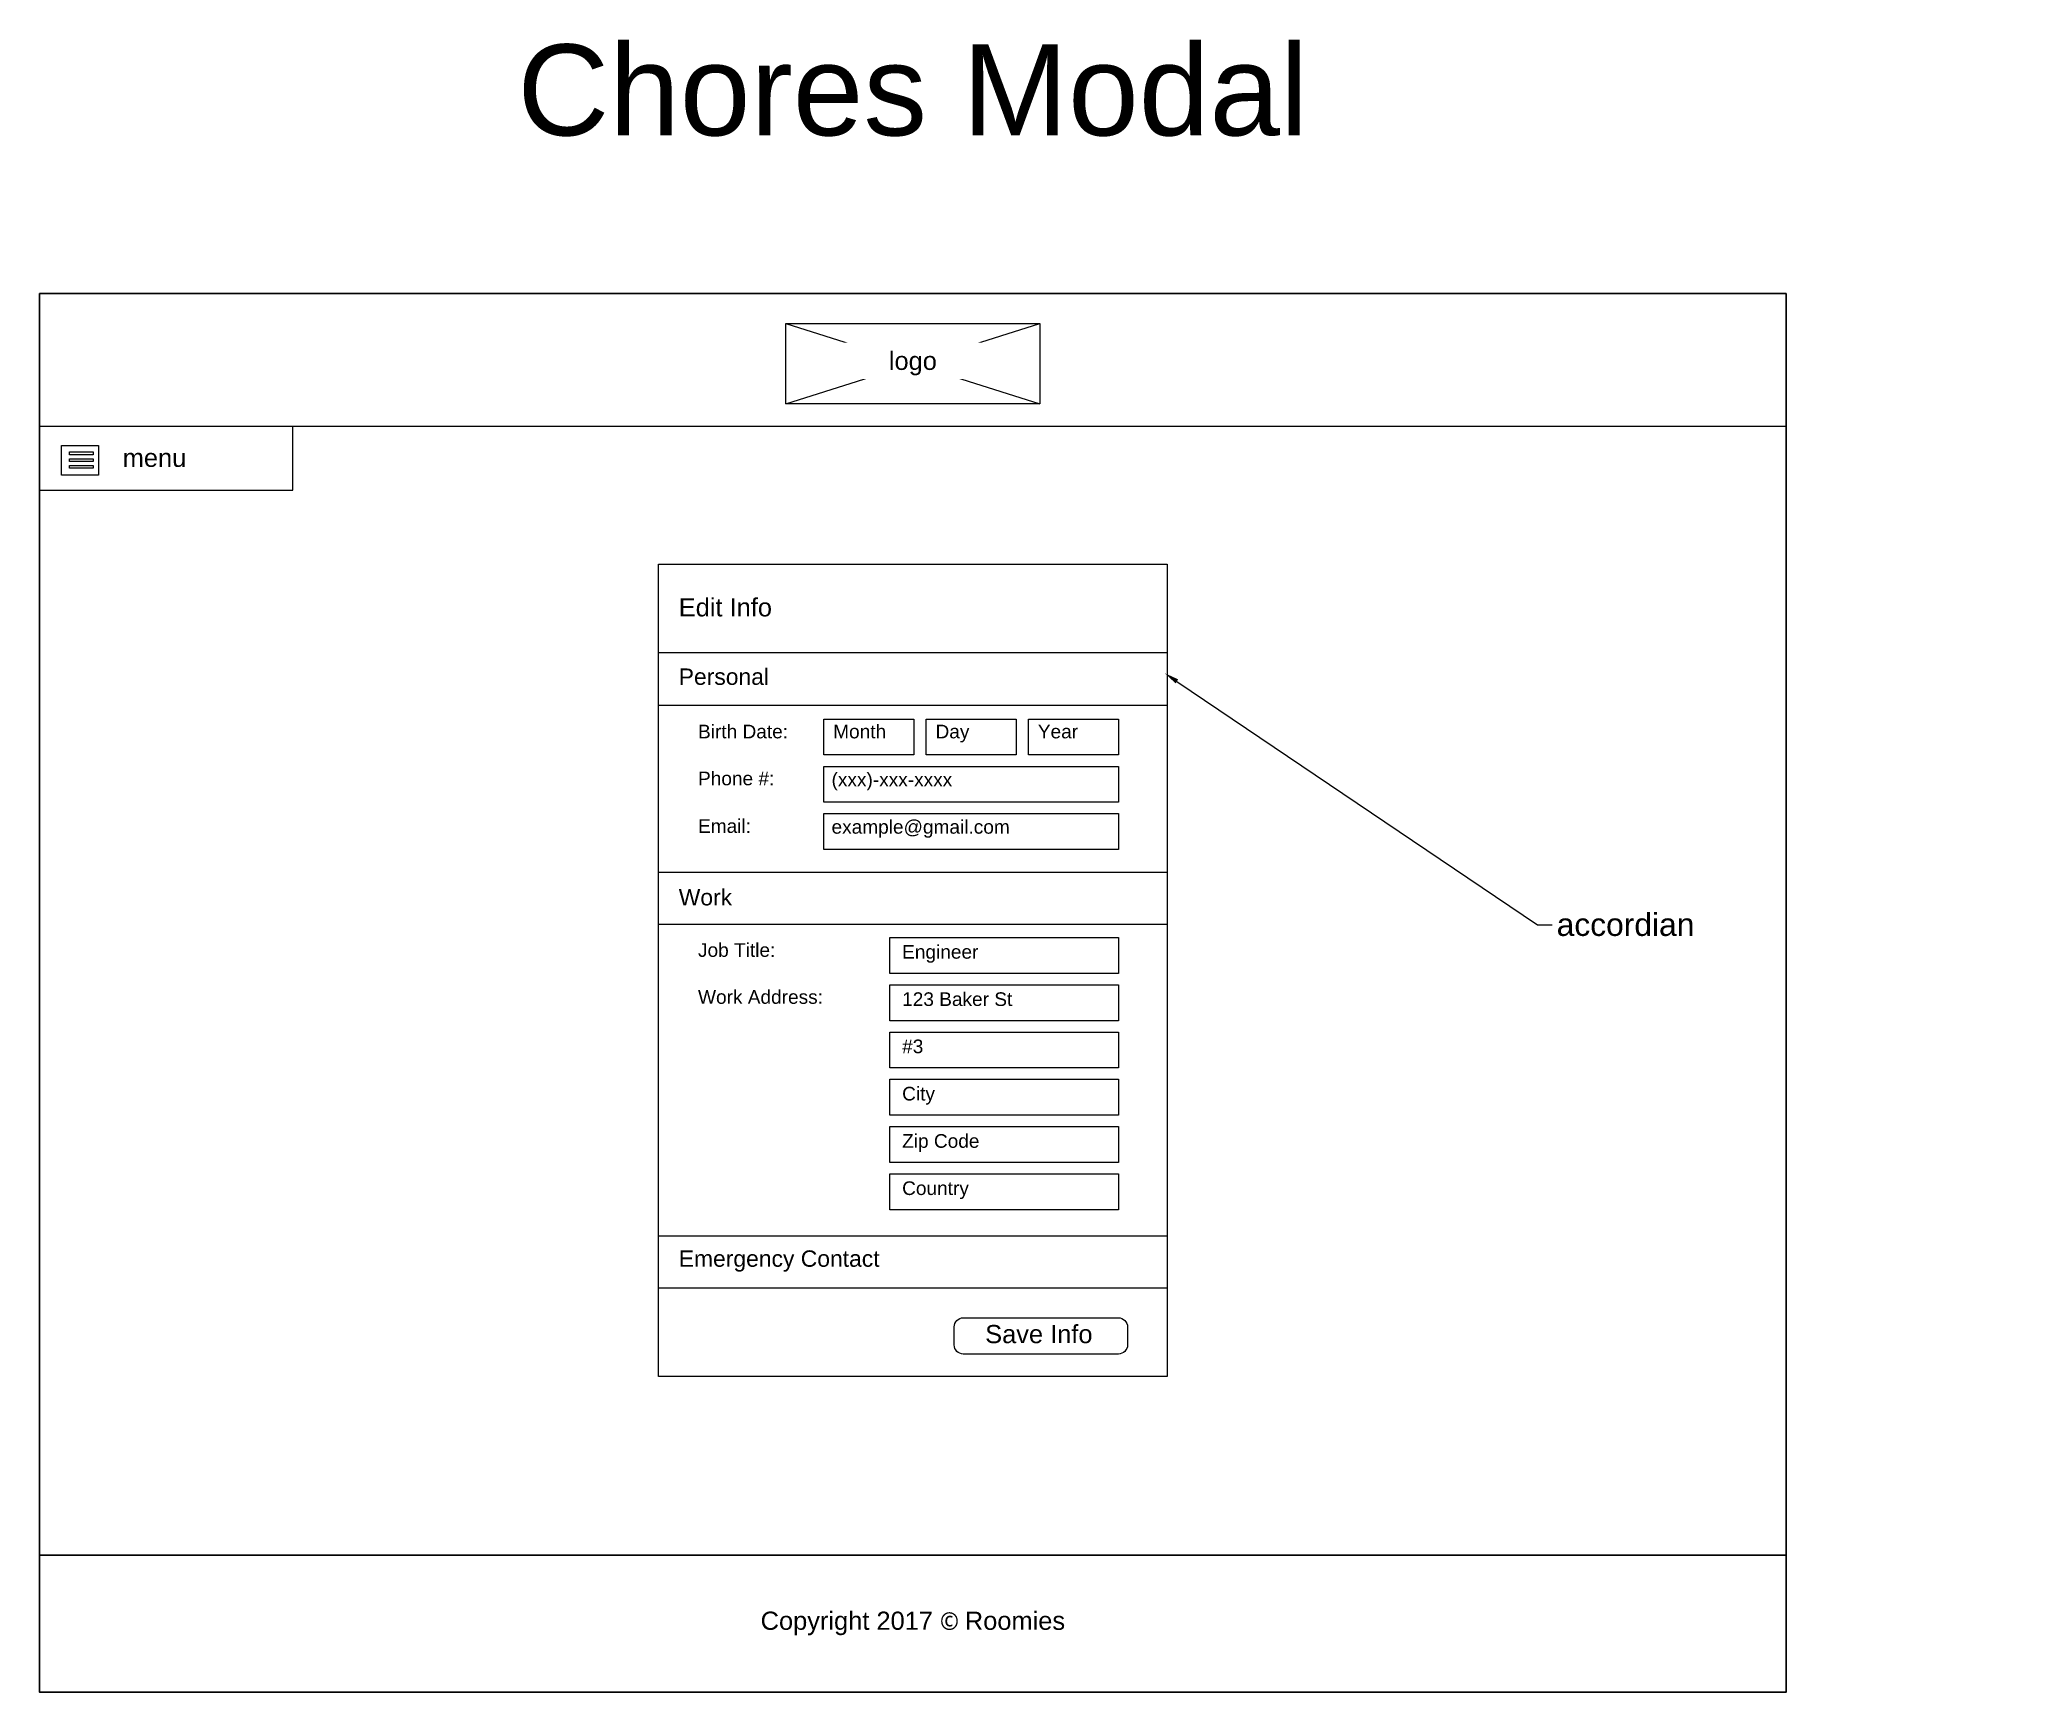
# Model space of a CAD drawing. Header units: millimetres. Extents: x 75 to 24598, y -10362 to 962.
# Drawn here: x 9955 to 12134, y -10362 to -8545 of the extents above; entities that cross this region are included whole.
import ezdxf
from ezdxf import colors
from ezdxf.entities.mleader import LeaderData, LeaderLine
from ezdxf.math import Vec2, Vec3

# ---------------------------------------------------------------- set-up
doc = ezdxf.new("R2010")
doc.units = ezdxf.units.MM
doc.header["$MEASUREMENT"] = 0
doc.styles.get("Standard").update_dxf_attribs({"font": 'arial.ttf', "height": 16})

msp = doc.modelspace()

# ---------------------------------------------------------------- texts
for s, width, insert, char_height, attachment_point in [('Chores Modal', 1569.909, (10915.3, -8600.7), 100, 5), ('menu', 202.197, (10046.6, -9004.5), 20, 4), ('Edit Info', 385.289, (10657.9, -9168.9), 20, 4), ('Personal', 202.197, (10657.9, -9236), 18, 1), ('Birth Date:  ', 384.285, (10679.1, -9297.8), 15, 1), ('Month', 96.131, (10827.7, -9297.8), 15, 1), ('Day', 96.131, (10940.2, -9297.8), 15, 1), ('Year', 96.131, (11052.7, -9297.8), 15, 1), ('Phone #: ', 384.285, (10679.1, -9349.4), 15, 1), ('Email: ', 384.285, (10679.1, -9401.7), 15, 1), ('Work', 202.197, (10657.9, -9487.6), 18, 4), ('Job Title: ', 384.285, (10679.1, -9538), 15, 1), ('Engineer', 96.131, (10903.5, -9540), 15, 1), ('Work Address:', 384.285, (10679.1, -9589.6), 15, 1), ('123 Baker St', 208.882, (10903.5, -9592), 15, 1), ('#3', 208.882, (10903.5, -9643.9), 15, 1), ('City', 208.882, (10903.5, -9695.9), 15, 1), ('Zip Code', 208.882, (10903.5, -9747.9), 15, 1), ('Country', 208.882, (10903.5, -9799.8), 15, 1), ('Emergency Contact', 317.549, (10657.9, -9887.4), 18, 4), ('Save Info', 202.197, (10994.8, -9967.8), 20, 4), ('Copyright 2017 {\\fMicrosoft JhengHei Light|b0|i0|c136|p34;\\H0.95833x;©\\fMicrosoft JhengHei Light|b0|i0|c0|p34; }Roomies', 757.039, (10915.3, -10285.8), 20, 5)]:
    msp.add_mtext_dynamic_manual_height_columns(s, width=width, gutter_width=10, heights=[0], dxfattribs=dict(insert=insert, char_height=char_height, attachment_point=attachment_point))
at = {"char_height": 15, "width": 183.771, "attachment_point": 1}
for s, insert in [('(xxx)-xxx-xxxx\\P', (10825.9, -9350.6)), ('example@gmail.com', (10825.9, -9402.6))]:
    msp.add_mtext(s, dxfattribs=dict(at, insert=insert))

# ---------------------------------------------------------------- linework, layer by layer
for p, q in [((10775.7, -8856.6), (11054.8, -8945)), ((10775.7, -8945), (11054.8, -8856.6)), ((9955.3, -8969.7), (11875.3, -8969.7)), ((9955.3, -8969.7), (10306.7, -8969.7)), ((10233.7, -9040), (10233.7, -8969.7)), ((9955.3, -9040), (10233.7, -9040)), ((10635.8, -9218.5), (11194.7, -9218.5)), ((10635.8, -9459.9), (11194.7, -9459.9)), ((10635.8, -9516.9), (11194.7, -9516.9)), ((10635.8, -9859.7), (11194.7, -9859.7)), ((10635.8, -9916.7), (11194.7, -9916.7))]:
    msp.add_line(p, q)
at = {"lineweight": 30}
msp.add_line((9955.3, -10210.8), (11875.3, -10210.8), dxfattribs=at)
msp.add_lwpolyline([(9955.3, -8823.9), (11875.3, -8823.9), (11875.3, -10361.5), (9955.3, -10361.5)], close=True, dxfattribs=at)
for points in [[(10775.7, -8856.6), (11054.8, -8856.6), (11054.8, -8945), (10775.7, -8945)], [(9979.3, -8991), (10020.1, -8991), (10020.1, -9023.6), (9979.3, -9023.6)], [(9988.1, -8998), (10014.1, -8998), (10014.1, -9001), (9988.1, -9001)], [(9988.1, -9005.5), (10014.1, -9005.5), (10014.1, -9008.4), (9988.1, -9008.4)], [(9988.1, -9012.9), (10014.1, -9012.9), (10014.1, -9015.8), (9988.1, -9015.8)], [(10635.8, -9121.4), (11194.7, -9121.4), (11194.7, -10014.3), (10635.8, -10014.3)], [(10635.8, -9218.5), (11194.7, -9218.5), (11194.7, -9276.8), (10635.8, -9276.8)], [(10817.6, -9291.6), (10916.5, -9291.6), (10916.5, -9331.1), (10817.6, -9331.1)], [(10930.1, -9291.6), (11029, -9291.6), (11029, -9331.1), (10930.1, -9331.1)], [(11042.6, -9291.6), (11141.4, -9291.6), (11141.4, -9331.1), (11042.6, -9331.1)], [(10817.6, -9343.6), (11141.4, -9343.6), (11141.4, -9383), (10817.6, -9383)], [(10817.6, -9395.5), (11141.4, -9395.5), (11141.4, -9435), (10817.6, -9435)], [(10890.1, -9531.8), (11141.4, -9531.8), (11141.4, -9571.2), (10890.1, -9571.2)], [(10890.1, -9583.7), (11141.4, -9583.7), (11141.4, -9623.2), (10890.1, -9623.2)], [(10890.1, -9635.7), (11141.4, -9635.7), (11141.4, -9675.1), (10890.1, -9675.1)], [(10890.1, -9687.6), (11141.4, -9687.6), (11141.4, -9727.1), (10890.1, -9727.1)], [(10890.1, -9739.6), (11141.4, -9739.6), (11141.4, -9779), (10890.1, -9779)], [(10890.1, -9791.5), (11141.4, -9791.5), (11141.4, -9831), (10890.1, -9831)]]:
    msp.add_lwpolyline(points, close=True)
msp.add_lwpolyline([(10970.7, -9949.8), (11141.3, -9949.8, -0.414214), (11151.3, -9959.8), (11151.3, -9979.6, -0.414214), (11141.3, -9989.6), (10970.7, -9989.6, -0.414214), (10960.7, -9979.6), (10960.7, -9959.8, -0.414214)], format="xyb", close=True)

msp.set_redraw_order([(e.dxf.handle, doc.entitydb.next_handle()) for e in msp.query("TEXT MTEXT ATTDEF DIMENSION ARC_DIMENSION")])  # texts and dimensions are drawn at this point

# ---------------------------------------------------------------- leaders
at = {"color": 1}
ml = msp.add_multileader_mtext('Standard', dxfattribs=at)
ml.set_content('accordian', color=1)
ml.set_leader_properties()
ml.build(insert=Vec2(0, 0))
ml.multileader.update_dxf_attribs({"dogleg_length": 16, "arrow_head_size": 16})
ctx = ml.context
ctx.base_point, ctx.char_height, ctx.arrow_head_size, ctx.landing_gap_size, ctx.plane_origin = Vec3(11618.1, -9517.7), 25, 16, 5, Vec3(11707.9, -9529.4)
notes = []
notes.append((ctx, [(0, (1, 1, 0), (11602.1, -9517.7), (1, 0), 16, [(0, [(11192.3, -9241.2)], 0, [])])]))
ctx.mtext.insert, ctx.mtext.width, ctx.mtext.flow_direction = Vec3(11623.1, -9505), 510.862, 5
for ctx, leaders in notes:
    for number, flags, end, landing, length, lines in leaders:
        leader = LeaderData()
        leader.index, (leader.has_last_leader_line, leader.has_dogleg_vector, leader.attachment_direction) = number, flags
        leader.last_leader_point, leader.dogleg_vector, leader.dogleg_length = Vec3(end), Vec3(landing), length
        for number, points, colour, breaks in lines:
            line = LeaderLine()
            line.index, line.vertices, line.color, line.breaks = number, Vec3.list(points), colors.encode_raw_color(colour), breaks
            leader.lines.append(line)
        ctx.leaders.append(leader)

# ---------------------------------------------------------------- next in the draw order: texts
at = {"insert": (10915.3, -8900.8), "char_height": 20, "attachment_point": 5, "bg_fill": 3, "box_fill_scale": 1.5, "bg_fill_color": 256, "bg_fill_transparency": 0}
msp.add_mtext_dynamic_manual_height_columns('logo', width=202.197, gutter_width=10, heights=[0], dxfattribs=at)

doc.saveas('drawing.dxf')
